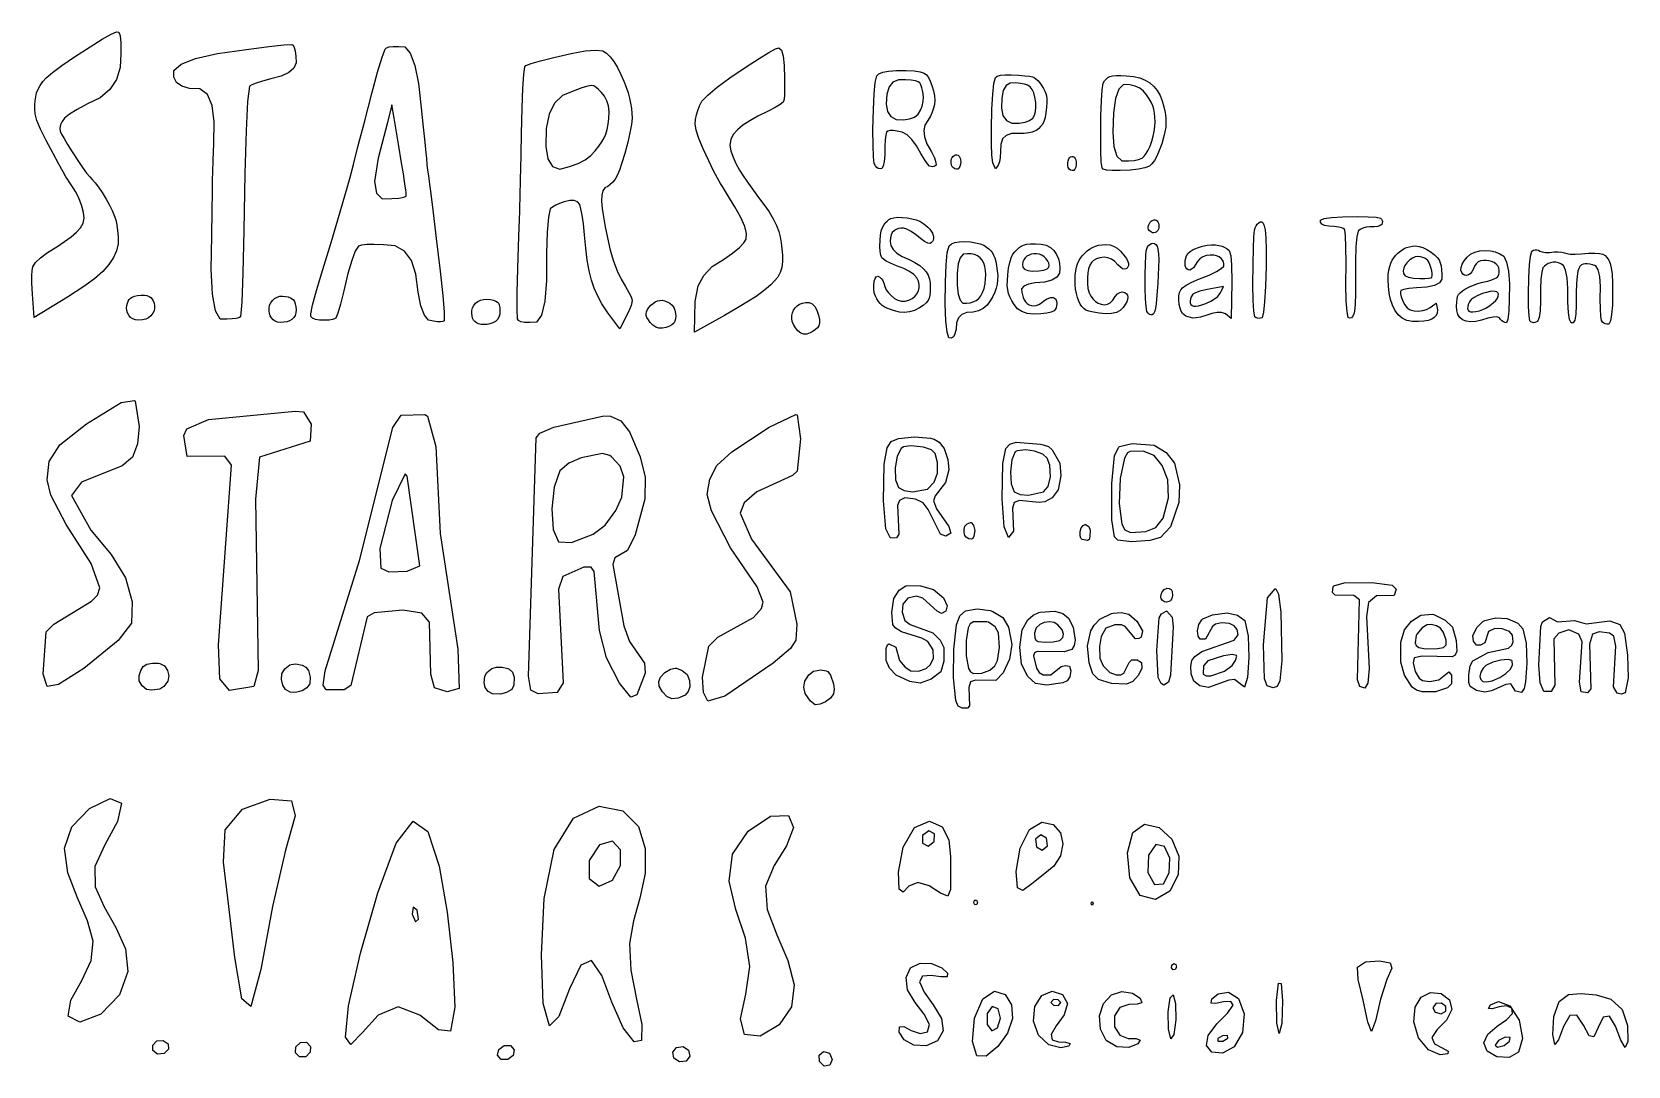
# Model space of a CAD drawing. Header units: millimetres. Extents: x -0.3 to 47.1, y -12.7 to 18.
import ezdxf

# ---------------------------------------------------------------- set-up
doc = ezdxf.new("R2010")
doc.units = ezdxf.units.MM
for name, color, linetype in [('catmull', 4, 'Continuous'), ('chalkin', 5, 'Continuous'), ('gaussian', 6, 'Continuous')]:
    doc.layers.add(name, color=color, linetype=linetype)

msp = doc.modelspace()

# ---------------------------------------------------------------- linework, layer by layer
at = {"layer": 'catmull'}
for points in [[(2.774, 7.029), (2.891, 6.283), (2.843, 5.769), (2.7, 5.364), (2.393, 5.114), (1.184, 4.627), (0.886, 4.23), (1.456, 3.199), (2.063, 2.48), (2.484, 1.787), (2.69, 1.07), (2.666, 0.437), (2.275, -0.079), (1.25, -0.911), (0.495, -1.388), (0.165, -1.443), (0.041, -1.085), (0.127, 0.178), (0.357, 0.405), (1.477, 1.086), (1.657, 1.268), (1.731, 1.489), (1.468, 2.204), (0.728, 3.366), (0.267, 4.243), (0.161, 4.699), (0.219, 5.235), (0.539, 5.732), (1.333, 6.356), (2.364, 6.992), (2.752, 7.05)], [(7.776, 6.714), (8.001, 6.354), (7.975, 5.845), (6.468, 5.364), (6.348, 4.119), (6.434, -0.975), (6.305, -1.452), (5.581, -1.569), (5.295, -1.222), (5.248, -0.211), (5.643, 5.135), (5.436, 5.398), (4.323, 5.389), (4.218, 6.014), (4.315, 6.209), (4.959, 6.486), (7.533, 6.739)], [(11.462, 6.582), (11.706, 5.69), (11.834, 3.104), (12.363, -0.342), (12.406, -1.51), (12.045, -1.607), (11.669, -1.485), (11.566, -1.079), (11.522, 0.465), (11.291, 0.73), (10.733, 0.821), (9.873, 0.739), (9.673, 0.627), (9.184, -1.419), (8.982, -1.542), (8.455, -1.545), (8.36, -1.406), (8.419, -0.979), (9.444, 2.297), (10.428, 6.25), (10.677, 6.62), (11.383, 6.637)], [(16.903, 6.59), (17.203, 6.446), (17.465, 6.125), (17.786, 5.383), (17.932, 4.771), (17.917, 4.116), (17.634, 3.062), (17.406, 2.596), (17.03, 2.377), (16.968, 2.18), (17.295, 0.355), (17.469, -0.11), (17.906, -0.757), (17.931, -1.052), (17.683, -1.693), (17.504, -1.764), (17.164, -1.344), (16.782, -0.597), (16.575, 0.214), (16.41, 1.972), (16.323, 2.101), (16.105, 2.101), (15.484, 1.818), (15.35, 1.443), (15.491, -1.337), (15.315, -1.627), (14.749, -1.662), (14.537, -1.558), (14.468, -1.139), (14.692, 5.944), (14.803, 6.084), (15.214, 6.258), (16.703, 6.598)], [(22.444, 6.623), (22.543, 5.909), (22.444, 4.951), (22.311, 4.821), (21.243, 4.337), (20.875, 4.013), (20.757, 3.705), (21.094, 2.936), (22.237, 1.364), (22.433, 0.406), (22.411, -0.069), (22.25, -0.313), (21.731, -0.754), (20.298, -1.733), (19.793, -1.882), (19.664, -1.626), (19.63, -1.169), (19.818, -0.251), (20.086, 0.017), (21.152, 0.602), (21.383, 0.871), (21.433, 1.058), (21.256, 1.518), (20.464, 2.673), (19.901, 3.777), (19.777, 4.262), (19.855, 4.713), (20.057, 5.118), (20.503, 5.526), (21.619, 6.256), (22.408, 6.639)], [(26.518, 5.903), (26.669, 5.817), (26.81, 5.626), (26.923, 5.298), (26.957, 4.991), (26.858, 4.611), (26.55, 4.219), (26.502, 4.072), (26.583, 3.833), (26.954, 3.303), (27.016, 3.106), (26.863, 3.018), (26.709, 3.079), (26.342, 3.815), (26.187, 4.014), (25.958, 4.121), (25.646, 4.156), (25.485, 4.085), (25.424, 3.927), (25.469, 3.077), (25.394, 2.968), (25.218, 2.963), (25.077, 3.236), (25.009, 4.074), (25.034, 5.165), (25.119, 5.646), (25.238, 5.83), (25.457, 5.927), (25.931, 5.969), (26.409, 5.931)], [(25.533, 5.629), (25.417, 5.399), (25.361, 5.05), (25.372, 4.699), (25.458, 4.462), (25.626, 4.373), (25.87, 4.342), (26.32, 4.42), (26.514, 4.622), (26.618, 4.892), (26.621, 5.209), (26.543, 5.48), (26.433, 5.589), (26.198, 5.662), (25.827, 5.706), (25.609, 5.674)], [(29.757, 5.737), (29.911, 5.685), (30.022, 5.587), (30.25, 5.189), (30.279, 4.812), (30.204, 4.395), (30.028, 4.155), (29.805, 4.041), (29.637, 4.018), (29.057, 4.076), (28.895, 4.023), (28.841, 3.855), (28.879, 3.17), (28.73, 2.979), (28.597, 3.294), (28.535, 4.126), (28.559, 5.179), (28.647, 5.621), (28.767, 5.755), (28.956, 5.811), (29.673, 5.755)], [(32.026, 5.687), (32.401, 5.776), (33.052, 5.72), (33.412, 5.511), (33.657, 5.187), (33.807, 4.544), (33.782, 4.023), (33.538, 3.297), (33.245, 2.978), (32.921, 2.89), (32.377, 2.855), (31.976, 2.905), (31.874, 3.003), (31.796, 3.51), (31.795, 4.588), (31.877, 5.422), (32, 5.665)], [(16.878, 5.414), (16.663, 5.48), (16.026, 5.346), (15.66, 5.186), (15.396, 4.959), (15.224, 4.479), (15.157, 3.829), (15.199, 3.218), (15.354, 2.855), (15.739, 2.828), (16.389, 3.083), (16.746, 3.346), (17.063, 3.781), (17.234, 4.18), (17.294, 4.785), (17.189, 5.104), (16.926, 5.38)], [(28.928, 5.522), (28.826, 5.291), (28.781, 4.934), (28.802, 4.575), (28.895, 4.337), (29.071, 4.257), (29.321, 4.239), (29.765, 4.337), (29.901, 4.497), (29.972, 4.783), (29.949, 5.127), (29.873, 5.34), (29.745, 5.46), (29.503, 5.549), (29.236, 5.591), (28.986, 5.56)], [(32.266, 5.497), (32.17, 5.336), (32.043, 4.734), (32.014, 3.99), (32.097, 3.38), (32.183, 3.211), (32.351, 3.131), (32.805, 3.159), (33.105, 3.274), (33.319, 3.557), (33.481, 4.16), (33.464, 4.699), (33.291, 5.125), (33.055, 5.418), (32.725, 5.549), (32.336, 5.541)], [(10.799, 4.876), (10.417, 4.083), (10.047, 2.656), (10.079, 2.068), (10.317, 1.965), (10.86, 1.985), (11.239, 2.135), (10.856, 4.804)], [(27.612, 3.426), (27.681, 3.345), (27.721, 3.184), (27.694, 3.017), (27.664, 2.955), (27.625, 2.932), (27.543, 2.946), (27.464, 2.988), (27.426, 3.036), (27.409, 3.118), (27.408, 3.228), (27.427, 3.317), (27.495, 3.388), (27.592, 3.429)], [(31.015, 3.368), (31.109, 3.304), (31.156, 3.199), (31.146, 2.998), (31.118, 2.918), (31.077, 2.888), (30.919, 2.926), (30.875, 2.963), (30.852, 3.027), (30.853, 3.158), (30.883, 3.269), (30.943, 3.339), (30.999, 3.367)], [(25.715, 1.555), (26.109, 1.549), (26.498, 1.431), (26.795, 1.19), (26.908, 0.946), (26.865, 0.787), (26.734, 0.718), (26.603, 0.789), (26.185, 1.176), (25.99, 1.242), (25.739, 1.18), (25.583, 1), (25.562, 0.759), (25.649, 0.511), (25.807, 0.4), (26.477, 0.147), (26.7, -0.073), (26.802, -0.287), (26.809, -0.697), (26.718, -1.014), (26.432, -1.234), (26.104, -1.344), (25.794, -1.299), (25.383, -1.114), (25.19, -0.906), (25.094, -0.673), (25.095, -0.319), (25.128, -0.212), (25.173, -0.178), (25.375, -0.276), (25.483, -0.673), (25.659, -0.871), (25.825, -0.978), (26.055, -0.995), (26.284, -0.911), (26.398, -0.807), (26.494, -0.614), (26.485, -0.359), (26.328, -0.11), (26.146, -0.006), (25.546, 0.182), (25.36, 0.297), (25.293, 0.395), (25.259, 0.748), (25.323, 1.169), (25.475, 1.414), (25.678, 1.545)], [(33.434, 1.472), (33.5, 1.469), (33.558, 1.439), (33.589, 1.373), (33.602, 1.257), (33.582, 1.171), (33.539, 1.103), (33.494, 1.074), (33.419, 1.061), (33.365, 1.073), (33.306, 1.111), (33.26, 1.164), (33.249, 1.206), (33.262, 1.288), (33.296, 1.368), (33.351, 1.431), (33.417, 1.468)], [(36.672, 1.455), (36.751, 1.295), (36.817, 0.757), (36.844, -0.688), (36.786, -1.276), (36.71, -1.449), (36.587, -1.488), (36.409, -1.432), (36.329, -1.219), (36.306, -0.213), (36.421, 1.183), (36.652, 1.457)], [(38.395, 1.546), (38.702, 1.632), (39.517, 1.645), (40.126, 1.563), (40.245, 1.449), (40.184, 1.257), (39.662, 1.248), (39.422, 1.049), (39.368, 0.634), (39.447, -0.912), (39.405, -1.352), (39.318, -1.492), (39.161, -1.443), (39.094, -1.25), (39.157, 1.124), (38.989, 1.255), (38.433, 1.264), (38.357, 1.345), (38.374, 1.52)], [(28.258, 0.784), (28.557, 0.601), (28.73, 0.321), (28.821, -0.203), (28.758, -0.632), (28.567, -1.039), (28.349, -1.269), (27.743, -1.263), (27.595, -1.311), (27.543, -1.474), (27.565, -2.022), (27.509, -2.09), (27.346, -2.096), (27.235, -2.03), (27.164, -1.86), (27.092, -1.188), (27.103, -0.334), (27.184, 0.388), (27.275, 0.653), (27.448, 0.802), (27.794, 0.86), (28.18, 0.807)], [(28.084, 0.478), (27.688, 0.477), (27.587, 0.412), (27.53, 0.3), (27.468, -0.081), (27.471, -0.538), (27.538, -0.91), (27.595, -1.013), (27.687, -1.061), (27.931, -1.051), (28.173, -0.963), (28.32, -0.837), (28.403, -0.674), (28.462, -0.289), (28.432, 0.147), (28.332, 0.323), (28.129, 0.463)], [(29.666, 0.76), (30.1, 0.788), (30.345, 0.726), (30.504, 0.583), (30.647, 0.314), (30.703, -0.073), (30.678, -0.23), (30.61, -0.35), (30.382, -0.417), (29.577, -0.409), (29.5, -0.45), (29.467, -0.531), (29.554, -0.902), (29.637, -1.027), (29.755, -1.099), (29.98, -1.104), (30.287, -0.855), (30.424, -0.824), (30.535, -0.847), (30.576, -0.979), (30.551, -1.163), (30.472, -1.276), (30.343, -1.341), (29.861, -1.41), (29.525, -1.361), (29.3, -1.151), (29.112, -0.781), (29.061, -0.278), (29.132, 0.24), (29.299, 0.533), (29.46, 0.672), (29.625, 0.75)], [(29.533, 0.263), (29.503, 0.133), (29.512, -0.009), (29.55, -0.077), (29.609, -0.107), (29.811, -0.134), (30.054, -0.122), (30.254, -0.077), (30.344, 0.008), (30.356, 0.107), (30.32, 0.24), (30.196, 0.382), (30.08, 0.453), (29.957, 0.477), (29.785, 0.457), (29.652, 0.394), (29.549, 0.292)], [(31.835, 0.735), (32.069, 0.753), (32.299, 0.702), (32.541, 0.49), (32.704, 0.208), (32.672, 0.023), (32.595, -0.024), (32.498, -0.027), (32.194, 0.339), (32.086, 0.386), (31.888, 0.389), (31.618, 0.285), (31.477, 0.039), (31.425, -0.254), (31.443, -0.609), (31.541, -0.838), (31.736, -1.029), (31.923, -1.099), (32.067, -1.101), (32.151, -1.055), (32.316, -0.735), (32.39, -0.657), (32.552, -0.658), (32.68, -0.731), (32.687, -0.899), (32.593, -1.109), (32.424, -1.299), (32.231, -1.382), (31.79, -1.36), (31.396, -1.235), (31.236, -1.071), (31.119, -0.748), (31.077, -0.235), (31.177, 0.208), (31.276, 0.376), (31.442, 0.549), (31.787, 0.725)], [(33.434, 0.793), (33.591, 0.611), (33.615, 0.33), (33.541, -1.115), (33.475, -1.32), (33.346, -1.403), (33.263, -1.357), (33.177, -1.178), (33.134, -0.373), (33.207, 0.592), (33.269, 0.713), (33.412, 0.793)], [(34.502, 0.561), (34.786, 0.686), (35.227, 0.744), (35.529, 0.677), (35.747, 0.512), (35.845, 0.048), (35.864, -0.586), (35.828, -1.176), (35.736, -1.468), (35.438, -1.236), (35.274, -1.258), (34.665, -1.479), (34.411, -1.427), (34.23, -1.291), (34.157, -1.072), (34.144, -0.842), (34.176, -0.676), (34.259, -0.552), (34.468, -0.408), (35.436, -0.074), (35.549, 0.087), (35.521, 0.246), (35.428, 0.356), (35.289, 0.428), (35.055, 0.445), (34.874, 0.404), (34.784, 0.34), (34.577, -0.044), (34.424, -0.037), (34.358, 0.045), (34.344, 0.208), (34.385, 0.398), (34.471, 0.533)], [(41.36, 0.693), (41.701, 0.528), (41.916, 0.314), (42.027, -0.078), (42.05, -0.397), (41.997, -0.516), (41.904, -0.564), (41.02, -0.55), (40.779, -0.598), (40.747, -0.739), (40.813, -1.006), (40.924, -1.203), (41.024, -1.271), (41.231, -1.298), (41.509, -1.253), (41.805, -1.014), (41.887, -1.112), (41.89, -1.369), (41.767, -1.489), (41.409, -1.602), (41.013, -1.609), (40.846, -1.559), (40.721, -1.467), (40.489, -1.108), (40.386, -0.722), (40.381, -0.131), (40.49, 0.238), (40.697, 0.495), (40.979, 0.669), (41.31, 0.703)], [(42.875, 0.519), (43.198, 0.597), (43.538, 0.569), (43.864, 0.43), (44.01, 0.263), (44.106, -0.155), (44.128, -0.751), (44.087, -1.308), (44.046, -1.504), (43.973, -1.622), (43.795, -1.584), (43.654, -1.369), (43.503, -1.387), (43.076, -1.574), (42.884, -1.617), (42.63, -1.57), (42.445, -1.443), (42.402, -1.327), (42.399, -1.099), (42.443, -0.834), (42.527, -0.681), (42.983, -0.441), (43.587, -0.309), (43.683, -0.218), (43.718, -0.119), (43.702, 0.075), (43.612, 0.189), (43.398, 0.264), (43.175, 0.275), (42.989, 0.188), (42.875, -0.151), (42.749, -0.217), (42.627, -0.218), (42.547, -0.098), (42.527, 0.072), (42.651, 0.316), (42.816, 0.482)], [(44.59, 0.478), (44.797, 0.602), (45.035, 0.471), (45.542, 0.519), (45.895, 0.417), (46.598, 0.503), (46.891, 0.4), (47.034, 0.136), (47.117, -0.514), (47.136, -1.193), (47.049, -1.634), (46.929, -1.677), (46.809, -1.65), (46.701, -1.46), (46.767, -0.246), (46.71, 0.047), (46.585, 0.135), (46.273, 0.174), (46.082, 0.106), (45.989, -0.185), (46.027, -1.521), (45.934, -1.64), (45.741, -1.601), (45.696, -1.319), (45.769, -0.119), (45.669, 0.108), (45.38, 0.233), (45.083, 0.139), (44.929, -0.035), (44.963, -1.405), (44.849, -1.593), (44.637, -1.599), (44.52, -1.334), (44.48, -0.813), (44.541, 0.331)], [(40.838, 0.064), (40.814, -0.153), (40.84, -0.23), (40.922, -0.292), (41.119, -0.327), (41.472, -0.321), (41.652, -0.285), (41.732, -0.209), (41.727, -0.071), (41.654, 0.155), (41.565, 0.285), (41.442, 0.36), (41.282, 0.399), (41.161, 0.387), (41.019, 0.298), (40.86, 0.11)], [(3.511, -0.764), (3.644, -0.838), (3.737, -0.97), (3.78, -1.127), (3.747, -1.286), (3.628, -1.446), (3.506, -1.522), (3.272, -1.561), (3.114, -1.534), (2.98, -1.427), (2.898, -1.278), (2.895, -1.121), (2.94, -0.971), (3.013, -0.856), (3.123, -0.788), (3.291, -0.754), (3.465, -0.755)], [(7.412, -0.789), (7.55, -0.776), (7.739, -0.815), (7.844, -0.871), (7.925, -0.971), (7.978, -1.166), (7.967, -1.369), (7.878, -1.491), (7.743, -1.576), (7.538, -1.622), (7.38, -1.614), (7.247, -1.535), (7.161, -1.403), (7.12, -1.244), (7.133, -1.067), (7.223, -0.919), (7.373, -0.805)], [(13.888, -0.93), (13.992, -1.025), (14.034, -1.166), (14.031, -1.406), (13.97, -1.534), (13.81, -1.629), (13.629, -1.674), (13.393, -1.662), (13.268, -1.6), (13.179, -1.48), (13.144, -1.326), (13.161, -1.142), (13.225, -1.033), (13.374, -0.915), (13.508, -0.87), (13.683, -0.873), (13.848, -0.912)], [(18.858, -0.905), (19.034, -0.967), (19.181, -1.087), (19.249, -1.268), (19.255, -1.46), (19.212, -1.593), (19.123, -1.7), (18.906, -1.792), (18.719, -1.81), (18.573, -1.746), (18.445, -1.61), (18.349, -1.44), (18.332, -1.299), (18.382, -1.173), (18.512, -1.032), (18.682, -0.931), (18.823, -0.903)], [(35.504, -0.524), (35.367, -0.5), (35.113, -0.536), (34.651, -0.681), (34.519, -0.838), (34.513, -1.076), (34.599, -1.127), (34.739, -1.126), (35.147, -0.99), (35.375, -0.825), (35.473, -0.679), (35.513, -0.55)], [(43.679, -0.673), (43.569, -0.642), (43.35, -0.668), (43.12, -0.728), (42.908, -0.824), (42.829, -0.898), (42.76, -1.023), (42.733, -1.146), (42.758, -1.237), (42.822, -1.294), (42.929, -1.31), (43.102, -1.276), (43.329, -1.182), (43.505, -1.065), (43.643, -0.931), (43.698, -0.8), (43.69, -0.691)], [(23.355, -1.004), (23.439, -1.113), (23.526, -1.364), (23.548, -1.528), (23.525, -1.666), (23.437, -1.79), (23.293, -1.901), (23.133, -1.977), (22.982, -1.99), (22.839, -1.887), (22.688, -1.655), (22.648, -1.468), (22.677, -1.292), (22.79, -1.103), (22.932, -0.996), (23.148, -0.954), (23.312, -0.981)]]:
    msp.add_lwpolyline(points, close=True, dxfattribs=at)
at = {"layer": 'chalkin'}
for points in [[(2.353, 17.367), (2.334, 16.95), (2.225, 16.592), (2.027, 16.292), (1.738, 16.05), (1.359, 15.865), (1.056, 15.702), (0.829, 15.561), (0.679, 15.44), (0.604, 15.341), (0.558, 15.244), (0.541, 15.15), (0.551, 15.058), (0.591, 14.969), (0.662, 14.837), (0.766, 14.664), (0.901, 14.447), (1.069, 14.188), (1.213, 13.977), (1.333, 13.812), (1.429, 13.695), (1.502, 13.624), (1.586, 13.523), (1.682, 13.392), (1.791, 13.23), (1.911, 13.037), (2.012, 12.86), (2.093, 12.699), (2.156, 12.553), (2.2, 12.422), (2.233, 12.273), (2.255, 12.104), (2.268, 11.916), (2.27, 11.709), (2.225, 11.503), (2.134, 11.298), (1.997, 11.094), (1.812, 10.891), (1.564, 10.672), (1.251, 10.437), (0.764, 10.119), (-0.228, 9.518), (-0.275, 10.213), (-0.291, 10.548), (-0.292, 10.758), (-0.283, 10.917), (-0.264, 11.027), (-0.182, 11.152), (-0.036, 11.291), (0.174, 11.446), (0.447, 11.616), (0.681, 11.774), (0.877, 11.921), (1.034, 12.057), (1.152, 12.181), (1.226, 12.32), (1.257, 12.475), (1.245, 12.644), (1.189, 12.828), (1.13, 12.993), (1.068, 13.138), (1.003, 13.263), (0.934, 13.368), (0.872, 13.465), (0.815, 13.552), (0.764, 13.629), (0.718, 13.698), (0.632, 13.847), (0.504, 14.078), (0.336, 14.39), (0.127, 14.784), (-0.032, 15.112), (-0.141, 15.376), (-0.199, 15.576), (-0.207, 15.71), (-0.207, 15.839), (-0.198, 15.962), (-0.179, 16.08), (-0.153, 16.192), (-0.108, 16.304), (-0.046, 16.417), (0.034, 16.53), (0.131, 16.644), (0.32, 16.804), (0.601, 17.012), (0.973, 17.265), (1.437, 17.565), (1.8, 17.789), (2.063, 17.936), (2.225, 18.006), (2.288, 18), (2.329, 17.891), (2.351, 17.68)], [(7.436, 17.636), (7.471, 17.609), (7.501, 17.541), (7.526, 17.432), (7.546, 17.283), (7.56, 17.092), (7.493, 16.93), (7.345, 16.797), (7.116, 16.692), (6.805, 16.615), (6.556, 16.547), (6.367, 16.487), (6.24, 16.435), (6.174, 16.391), (6.117, 15.937), (6.071, 15.071), (6.034, 13.795), (6.007, 12.108), (5.976, 10.835), (5.941, 9.978), (5.902, 9.536), (5.858, 9.509), (5.777, 9.489), (5.658, 9.477), (5.501, 9.472), (5.306, 9.474), (5.164, 9.722), (5.074, 10.216), (5.036, 10.955), (5.051, 11.941), (5.062, 12.7), (5.07, 13.232), (5.075, 13.537), (5.078, 13.616), (5.084, 13.835), (5.094, 14.194), (5.109, 14.694), (5.127, 15.333), (5.065, 15.817), (4.921, 16.144), (4.696, 16.315), (4.389, 16.329), (4.159, 16.391), (4.004, 16.501), (3.926, 16.658), (3.924, 16.863), (4.139, 17.049), (4.571, 17.214), (5.219, 17.36), (6.085, 17.487), (6.743, 17.575), (7.193, 17.624)], [(11.19, 16.469), (11.27, 15.753), (11.335, 15.172), (11.382, 14.727), (11.413, 14.417), (11.428, 14.243), (11.445, 14.071), (11.464, 13.9), (11.487, 13.731), (11.512, 13.563), (11.559, 13.196), (11.63, 12.63), (11.723, 11.864), (11.839, 10.899), (11.916, 10.171), (11.954, 9.678), (11.954, 9.421), (11.914, 9.4), (11.849, 9.392), (11.756, 9.395), (11.638, 9.41), (11.493, 9.437), (11.369, 9.59), (11.265, 9.869), (11.182, 10.275), (11.12, 10.807), (10.987, 11.214), (10.782, 11.494), (10.505, 11.649), (10.157, 11.678), (9.874, 11.691), (9.656, 11.689), (9.502, 11.672), (9.413, 11.639), (9.316, 11.486), (9.21, 11.214), (9.096, 10.822), (8.974, 10.31), (8.874, 9.92), (8.795, 9.651), (8.738, 9.503), (8.703, 9.476), (8.637, 9.456), (8.539, 9.444), (8.411, 9.439), (8.252, 9.441), (8.13, 9.46), (8.046, 9.498), (8, 9.553), (7.992, 9.625), (8.047, 9.881), (8.166, 10.32), (8.349, 10.942), (8.595, 11.747), (8.799, 12.421), (8.959, 12.962), (9.077, 13.372), (9.151, 13.649), (9.261, 14.068), (9.407, 14.628), (9.589, 15.329), (9.806, 16.172), (9.981, 16.814), (10.112, 17.255), (10.201, 17.495), (10.246, 17.534), (10.328, 17.561), (10.445, 17.574), (10.597, 17.575), (10.786, 17.562), (10.947, 17.374), (11.082, 17.009)], [(16.674, 17.443), (16.784, 17.371), (16.892, 17.264), (16.999, 17.123), (17.104, 16.948), (17.207, 16.739), (17.295, 16.544), (17.368, 16.361), (17.425, 16.193), (17.466, 16.037), (17.498, 15.885), (17.521, 15.735), (17.535, 15.587), (17.539, 15.442), (17.52, 15.25), (17.477, 15.011), (17.411, 14.725), (17.322, 14.391), (17.24, 14.115), (17.164, 13.897), (17.096, 13.736), (17.034, 13.632), (16.966, 13.544), (16.894, 13.47), (16.816, 13.412), (16.733, 13.368), (16.676, 13.282), (16.644, 13.151), (16.637, 12.977), (16.656, 12.76), (16.69, 12.506), (16.741, 12.215), (16.808, 11.887), (16.891, 11.523), (16.986, 11.196), (17.094, 10.907), (17.214, 10.656), (17.346, 10.443), (17.445, 10.267), (17.509, 10.13), (17.539, 10.03), (17.535, 9.968), (17.51, 9.878), (17.464, 9.76), (17.376, 9.57), (17.181, 9.179), (16.822, 9.654), (16.642, 9.926), (16.521, 10.153), (16.419, 10.387), (16.336, 10.629), (16.265, 10.909), (16.207, 11.227), (16.162, 11.583), (16.129, 11.976), (16.095, 12.302), (16.059, 12.561), (16.023, 12.753), (15.986, 12.877), (15.918, 12.959), (15.818, 12.999), (15.688, 12.998), (15.526, 12.954), (15.387, 12.907), (15.272, 12.857), (15.178, 12.802), (15.108, 12.744), (15.055, 12.497), (15.02, 12.06), (15.002, 11.434), (15.002, 10.618), (14.952, 10.003), (14.852, 9.59), (14.701, 9.379), (14.5, 9.368), (14.343, 9.373), (14.231, 9.393), (14.162, 9.427), (14.137, 9.477), (14.126, 9.752), (14.129, 10.253), (14.146, 10.98), (14.177, 11.933), (14.201, 12.676), (14.218, 13.21), (14.227, 13.535), (14.229, 13.651), (14.235, 13.931), (14.244, 14.374), (14.257, 14.98), (14.274, 15.751), (14.295, 16.338), (14.321, 16.743), (14.351, 16.965), (14.386, 17.004), (14.542, 17.064), (14.819, 17.145), (15.216, 17.247), (15.733, 17.369), (16.149, 17.442), (16.463, 17.467)], [(22.063, 17.007), (22.071, 16.622), (22.072, 16.321), (22.066, 16.104), (22.052, 15.97), (22.032, 15.92), (21.944, 15.849), (21.79, 15.756), (21.569, 15.641), (21.281, 15.504), (21.035, 15.368), (20.831, 15.231), (20.669, 15.094), (20.549, 14.958), (20.476, 14.808), (20.45, 14.645), (20.472, 14.47), (20.54, 14.282), (20.627, 14.091), (20.734, 13.897), (20.86, 13.701), (21.005, 13.502), (21.152, 13.298), (21.302, 13.089), (21.455, 12.875), (21.61, 12.655), (21.737, 12.449), (21.834, 12.257), (21.902, 12.078), (21.942, 11.912), (21.972, 11.74), (21.994, 11.56), (22.007, 11.375), (22.011, 11.182), (21.99, 11.009), (21.943, 10.856), (21.871, 10.722), (21.774, 10.609), (21.661, 10.494), (21.531, 10.379), (21.386, 10.264), (21.224, 10.148), (21.004, 10.005), (20.726, 9.835), (20.29, 9.583), (19.4, 9.079), (19.414, 9.997), (19.504, 10.458), (19.673, 10.769), (19.925, 11.031), (20.258, 11.244), (20.526, 11.433), (20.728, 11.596), (20.864, 11.735), (20.934, 11.849), (20.942, 12.013), (20.887, 12.227), (20.77, 12.492), (20.59, 12.806), (20.439, 13.065), (20.318, 13.267), (20.226, 13.412), (20.164, 13.501), (20.076, 13.658), (19.961, 13.882), (19.819, 14.175), (19.652, 14.535), (19.528, 14.839), (19.45, 15.085), (19.416, 15.274), (19.426, 15.407), (19.451, 15.54), (19.492, 15.675), (19.547, 15.811), (19.617, 15.947), (19.791, 16.131), (20.067, 16.362), (20.447, 16.64), (20.929, 16.965), (21.316, 17.217), (21.607, 17.396), (21.802, 17.502), (21.901, 17.535), (21.978, 17.464), (22.032, 17.288)], [(26.221, 16.784), (26.285, 16.73), (26.345, 16.65), (26.4, 16.543), (26.45, 16.41), (26.496, 16.251), (26.524, 16.104), (26.534, 15.969), (26.527, 15.847), (26.502, 15.737), (26.461, 15.621), (26.404, 15.499), (26.331, 15.371), (26.242, 15.236), (26.208, 15.076), (26.229, 14.891), (26.304, 14.68), (26.435, 14.444), (26.524, 14.26), (26.571, 14.129), (26.577, 14.05), (26.542, 14.023), (26.505, 14.006), (26.466, 14), (26.424, 14.004), (26.381, 14.019), (26.315, 14.088), (26.229, 14.212), (26.12, 14.391), (25.989, 14.625), (25.854, 14.809), (25.715, 14.943), (25.57, 15.026), (25.421, 15.059), (25.3, 15.076), (25.207, 15.076), (25.142, 15.059), (25.104, 15.026), (25.076, 14.938), (25.058, 14.795), (25.048, 14.597), (25.048, 14.345), (25.034, 14.153), (25.006, 14.021), (24.965, 13.95), (24.909, 13.94), (24.858, 13.949), (24.812, 13.978), (24.772, 14.027), (24.737, 14.095), (24.713, 14.297), (24.701, 14.633), (24.699, 15.101), (24.71, 15.704), (24.732, 16.171), (24.766, 16.504), (24.812, 16.701), (24.87, 16.763), (24.987, 16.81), (25.162, 16.842), (25.395, 16.859), (25.687, 16.861), (25.922, 16.849), (26.1, 16.824)], [(29.438, 16.668), (29.487, 16.647), (29.54, 16.61), (29.595, 16.558), (29.652, 16.489), (29.712, 16.404), (29.762, 16.324), (29.803, 16.248), (29.833, 16.177), (29.854, 16.111), (29.865, 16.02), (29.866, 15.905), (29.857, 15.766), (29.838, 15.603), (29.812, 15.463), (29.776, 15.348), (29.733, 15.258), (29.681, 15.192), (29.625, 15.135), (29.565, 15.089), (29.501, 15.052), (29.433, 15.025), (29.33, 15.005), (29.192, 14.991), (29.02, 14.984), (28.812, 14.984), (28.656, 14.931), (28.551, 14.825), (28.496, 14.665), (28.492, 14.451), (28.479, 14.279), (28.458, 14.149), (28.42, 14.048), (28.336, 13.941), (28.262, 14.118), (28.232, 14.342), (28.221, 14.672), (28.222, 15.128), (28.235, 15.71), (28.258, 16.157), (28.292, 16.47), (28.337, 16.648), (28.393, 16.692), (28.491, 16.721), (28.629, 16.735), (28.809, 16.735), (29.031, 16.721), (29.21, 16.705), (29.345, 16.687)], [(31.741, 16.68), (31.814, 16.701), (31.92, 16.711), (32.06, 16.711), (32.233, 16.701), (32.44, 16.68), (32.625, 16.638), (32.787, 16.575), (32.928, 16.491), (33.046, 16.385), (33.146, 16.261), (33.229, 16.118), (33.294, 15.957), (33.342, 15.776), (33.376, 15.609), (33.397, 15.453), (33.404, 15.311), (33.398, 15.18), (33.375, 15.032), (33.335, 14.866), (33.28, 14.683), (33.207, 14.482), (33.134, 14.315), (33.061, 14.182), (32.987, 14.082), (32.912, 14.016), (32.78, 13.963), (32.591, 13.923), (32.344, 13.897), (32.039, 13.885), (31.803, 13.886), (31.636, 13.899), (31.536, 13.925), (31.505, 13.965), (31.483, 14.142), (31.471, 14.457), (31.468, 14.909), (31.474, 15.499), (31.488, 15.958), (31.51, 16.286), (31.539, 16.484), (31.577, 16.55), (31.623, 16.605), (31.678, 16.648)], [(16.404, 16.401), (16.35, 16.417), (16.231, 16.397), (16.045, 16.34), (15.794, 16.246), (15.478, 16.116), (15.237, 15.887), (15.074, 15.559), (14.987, 15.132), (14.976, 14.606), (15.041, 14.23), (15.181, 14.004), (15.396, 13.929), (15.686, 14.003), (15.935, 14.095), (16.144, 14.203), (16.313, 14.329), (16.441, 14.472), (16.551, 14.608), (16.641, 14.736), (16.712, 14.857), (16.763, 14.971), (16.804, 15.106), (16.833, 15.261), (16.85, 15.437), (16.856, 15.634), (16.837, 15.809), (16.793, 15.963), (16.723, 16.096), (16.628, 16.208), (16.543, 16.296), (16.468, 16.36)], [(25.112, 16.153), (25.093, 15.861), (25.133, 15.64), (25.231, 15.489), (25.388, 15.408), (25.603, 15.398), (25.783, 15.419), (25.928, 15.473), (26.038, 15.559), (26.113, 15.677), (26.164, 15.802), (26.192, 15.935), (26.196, 16.075), (26.178, 16.222), (26.153, 16.34), (26.123, 16.43), (26.088, 16.492), (26.046, 16.525), (25.962, 16.551), (25.836, 16.569), (25.667, 16.581), (25.456, 16.585), (25.293, 16.515), (25.178, 16.371)], [(28.523, 16.039), (28.514, 15.743), (28.562, 15.521), (28.667, 15.373), (28.828, 15.299), (29.045, 15.299), (29.221, 15.323), (29.354, 15.369), (29.446, 15.439), (29.496, 15.532), (29.527, 15.641), (29.541, 15.767), (29.536, 15.908), (29.513, 16.065), (29.478, 16.195), (29.429, 16.298), (29.367, 16.373), (29.293, 16.42), (29.197, 16.456), (29.079, 16.478), (28.939, 16.489), (28.777, 16.487), (28.654, 16.411), (28.569, 16.262)], [(31.842, 15.602), (31.821, 15.03), (31.856, 14.601), (31.946, 14.316), (32.091, 14.173), (32.292, 14.173), (32.459, 14.187), (32.593, 14.215), (32.693, 14.257), (32.759, 14.313), (32.821, 14.391), (32.88, 14.491), (32.936, 14.614), (32.988, 14.759), (33.028, 14.904), (33.057, 15.048), (33.074, 15.192), (33.079, 15.336), (33.076, 15.47), (33.064, 15.593), (33.042, 15.706), (33.012, 15.808), (32.966, 15.914), (32.905, 16.022), (32.829, 16.133), (32.738, 16.246), (32.624, 16.334), (32.488, 16.397), (32.328, 16.433), (32.146, 16.443), (32.004, 16.308), (31.903, 16.028)], [(10.271, 15.311), (10.001, 14.258), (9.892, 13.558), (9.945, 13.212), (10.114, 13.042), (10.4, 13.051), (10.614, 13.067), (10.757, 13.092), (10.828, 13.125), (10.828, 13.167), (10.824, 13.231), (10.814, 13.318), (10.8, 13.427), (10.782, 13.56), (10.746, 13.789), (10.693, 14.115), (10.602, 14.668), (10.471, 15.448), (10.406, 15.838)], [(27.259, 14.311), (27.286, 14.259), (27.301, 14.202), (27.305, 14.141), (27.298, 14.076), (27.279, 14.005), (27.253, 13.957), (27.219, 13.93), (27.177, 13.924), (27.127, 13.941), (27.087, 13.963), (27.058, 13.991), (27.038, 14.024), (27.028, 14.063), (27.023, 14.103), (27.022, 14.145), (27.025, 14.187), (27.033, 14.231), (27.049, 14.27), (27.075, 14.303), (27.11, 14.331), (27.153, 14.354), (27.192, 14.358), (27.228, 14.344)], [(30.672, 14.281), (30.705, 14.247), (30.727, 14.201), (30.737, 14.142), (30.736, 14.07), (30.724, 13.985), (30.7, 13.926), (30.666, 13.892), (30.621, 13.883), (30.565, 13.9), (30.524, 13.931), (30.497, 13.978), (30.484, 14.039), (30.486, 14.116), (30.496, 14.18), (30.514, 14.23), (30.539, 14.268), (30.572, 14.293), (30.606, 14.303), (30.639, 14.299)], [(25.558, 12.495), (25.715, 12.48), (25.856, 12.456), (25.98, 12.422), (26.088, 12.378), (26.179, 12.324), (26.259, 12.268), (26.327, 12.208), (26.384, 12.147), (26.429, 12.083), (26.464, 12.022), (26.486, 11.965), (26.498, 11.912), (26.498, 11.862), (26.488, 11.818), (26.468, 11.78), (26.439, 11.747), (26.399, 11.72), (26.331, 11.731), (26.234, 11.78), (26.107, 11.866), (25.952, 11.991), (25.817, 12.084), (25.701, 12.146), (25.604, 12.177), (25.528, 12.177), (25.456, 12.163), (25.39, 12.137), (25.329, 12.096), (25.273, 12.042), (25.235, 11.971), (25.216, 11.883), (25.214, 11.778), (25.231, 11.656), (25.295, 11.542), (25.407, 11.435), (25.566, 11.336), (25.773, 11.245), (25.947, 11.154), (26.089, 11.061), (26.199, 10.969), (26.275, 10.876), (26.334, 10.773), (26.374, 10.66), (26.396, 10.537), (26.4, 10.405), (26.397, 10.287), (26.385, 10.185), (26.366, 10.097), (26.339, 10.025), (26.282, 9.952), (26.195, 9.878), (26.078, 9.804), (25.931, 9.73), (25.784, 9.684), (25.637, 9.666), (25.49, 9.677), (25.343, 9.716), (25.218, 9.756), (25.115, 9.796), (25.033, 9.837), (24.973, 9.879), (24.916, 9.931), (24.864, 9.996), (24.814, 10.071), (24.769, 10.158), (24.738, 10.254), (24.723, 10.359), (24.722, 10.472), (24.737, 10.594), (24.762, 10.68), (24.797, 10.73), (24.842, 10.743), (24.898, 10.72), (24.947, 10.678), (24.988, 10.617), (25.022, 10.537), (25.049, 10.438), (25.094, 10.343), (25.158, 10.253), (25.239, 10.168), (25.338, 10.087), (25.441, 10.033), (25.546, 10.008), (25.655, 10.009), (25.767, 10.038), (25.862, 10.083), (25.941, 10.143), (26.003, 10.218), (26.048, 10.309), (26.071, 10.403), (26.071, 10.499), (26.048, 10.598), (26.003, 10.7), (25.915, 10.796), (25.784, 10.889), (25.612, 10.976), (25.396, 11.059), (25.224, 11.132), (25.094, 11.195), (25.008, 11.248), (24.965, 11.292), (24.933, 11.37), (24.913, 11.483), (24.905, 11.63), (24.91, 11.813), (24.923, 11.967), (24.946, 12.095), (24.978, 12.195), (25.019, 12.267), (25.065, 12.33), (25.116, 12.384), (25.172, 12.428), (25.232, 12.464), (25.316, 12.486), (25.425, 12.497)], [(33.087, 12.421), (33.118, 12.413), (33.144, 12.394), (33.165, 12.364), (33.18, 12.323), (33.191, 12.271), (33.194, 12.224), (33.189, 12.18), (33.178, 12.141), (33.159, 12.105), (33.137, 12.078), (33.11, 12.057), (33.079, 12.043), (33.044, 12.037), (33.009, 12.04), (32.975, 12.051), (32.941, 12.072), (32.908, 12.101), (32.887, 12.136), (32.878, 12.176), (32.88, 12.222), (32.895, 12.274), (32.913, 12.317), (32.936, 12.353), (32.963, 12.382), (32.994, 12.403), (33.025, 12.416), (33.056, 12.422)], [(36.325, 12.243), (36.356, 12.127), (36.375, 11.889), (36.383, 11.529), (36.378, 11.046), (36.361, 10.442), (36.337, 9.985), (36.305, 9.675), (36.265, 9.513), (36.218, 9.499), (36.172, 9.494), (36.127, 9.499), (36.084, 9.514), (36.043, 9.539), (36.013, 9.71), (35.996, 10.028), (35.99, 10.493), (35.996, 11.103), (36.006, 11.578), (36.019, 11.917), (36.036, 12.119), (36.057, 12.185), (36.085, 12.243), (36.119, 12.293), (36.16, 12.334), (36.207, 12.367), (36.251, 12.363), (36.29, 12.322)], [(38.65, 12.514), (39.083, 12.519), (39.415, 12.513), (39.647, 12.499), (39.779, 12.475), (39.81, 12.442), (39.829, 12.406), (39.836, 12.368), (39.832, 12.327), (39.815, 12.284), (39.77, 12.25), (39.697, 12.228), (39.595, 12.215), (39.464, 12.213), (39.351, 12.199), (39.256, 12.173), (39.178, 12.136), (39.118, 12.086), (39.074, 11.913), (39.046, 11.618), (39.034, 11.201), (39.039, 10.66), (39.036, 10.232), (39.025, 9.915), (39.008, 9.71), (38.983, 9.617), (38.952, 9.551), (38.914, 9.513), (38.871, 9.502), (38.821, 9.518), (38.785, 9.69), (38.762, 10.016), (38.753, 10.497), (38.757, 11.132), (38.753, 11.616), (38.742, 11.949), (38.723, 12.129), (38.696, 12.158), (38.634, 12.183), (38.538, 12.204), (38.407, 12.22), (38.241, 12.233), (38.118, 12.258), (38.036, 12.296), (37.996, 12.348), (37.998, 12.412), (38.108, 12.461), (38.325, 12.495)], [(27.988, 11.666), (28.071, 11.612), (28.142, 11.556), (28.201, 11.498), (28.248, 11.438), (28.283, 11.376), (28.316, 11.292), (28.345, 11.186), (28.37, 11.059), (28.393, 10.91), (28.404, 10.768), (28.402, 10.635), (28.387, 10.509), (28.36, 10.391), (28.317, 10.27), (28.258, 10.146), (28.183, 10.018), (28.092, 9.888), (27.977, 9.788), (27.837, 9.717), (27.673, 9.677), (27.484, 9.666), (27.339, 9.611), (27.238, 9.511), (27.18, 9.365), (27.166, 9.174), (27.136, 9.034), (27.091, 8.944), (27.031, 8.905), (26.955, 8.916), (26.899, 9.088), (26.863, 9.423), (26.846, 9.919), (26.849, 10.577), (26.87, 11.085), (26.907, 11.443), (26.963, 11.651), (27.035, 11.709), (27.134, 11.749), (27.261, 11.772), (27.414, 11.777), (27.594, 11.765), (27.75, 11.742), (27.881, 11.709)], [(27.504, 11.415), (27.38, 11.398), (27.287, 11.297), (27.226, 11.111), (27.196, 10.839), (27.199, 10.483), (27.228, 10.216), (27.285, 10.037), (27.369, 9.946), (27.481, 9.944), (27.584, 9.956), (27.678, 9.983), (27.764, 10.025), (27.84, 10.081), (27.905, 10.159), (27.958, 10.259), (27.999, 10.382), (28.028, 10.527), (28.045, 10.664), (28.05, 10.795), (28.043, 10.918), (28.025, 11.034), (27.992, 11.135), (27.944, 11.222), (27.882, 11.295), (27.805, 11.353), (27.717, 11.392), (27.616, 11.413)], [(29.527, 11.709), (29.697, 11.701), (29.844, 11.664), (29.969, 11.6), (30.072, 11.508), (30.153, 11.388), (30.21, 11.261), (30.243, 11.126), (30.253, 10.984), (30.238, 10.835), (30.158, 10.717), (30.012, 10.63), (29.8, 10.574), (29.523, 10.55), (29.316, 10.507), (29.181, 10.447), (29.116, 10.369), (29.122, 10.274), (29.137, 10.188), (29.161, 10.11), (29.193, 10.041), (29.235, 9.981), (29.284, 9.934), (29.341, 9.9), (29.406, 9.879), (29.478, 9.87), (29.552, 9.88), (29.626, 9.907), (29.702, 9.951), (29.778, 10.013), (29.851, 10.06), (29.921, 10.092), (29.986, 10.11), (30.049, 10.112), (30.097, 10.095), (30.131, 10.06), (30.151, 10.006), (30.157, 9.934), (30.153, 9.868), (30.139, 9.81), (30.114, 9.76), (30.079, 9.716), (29.996, 9.68), (29.867, 9.652), (29.69, 9.632), (29.467, 9.62), (29.276, 9.641), (29.117, 9.694), (28.992, 9.781), (28.898, 9.901), (28.823, 10.017), (28.765, 10.129), (28.724, 10.237), (28.702, 10.34), (28.691, 10.467), (28.692, 10.617), (28.705, 10.791), (28.73, 10.987), (28.763, 11.154), (28.806, 11.291), (28.857, 11.397), (28.917, 11.474), (28.979, 11.54), (29.042, 11.595), (29.107, 11.639), (29.173, 11.672), (29.265, 11.695), (29.383, 11.707)], [(29.146, 11.097), (29.15, 11.012), (29.201, 10.951), (29.298, 10.912), (29.442, 10.897), (29.632, 10.906), (29.777, 10.927), (29.875, 10.963), (29.927, 11.011), (29.934, 11.073), (29.922, 11.135), (29.893, 11.198), (29.847, 11.26), (29.783, 11.322), (29.714, 11.368), (29.64, 11.398), (29.562, 11.412), (29.479, 11.41), (29.404, 11.397), (29.335, 11.373), (29.274, 11.338), (29.22, 11.293), (29.181, 11.237), (29.156, 11.172)], [(31.616, 11.684), (31.732, 11.676), (31.844, 11.641), (31.951, 11.579), (32.055, 11.49), (32.154, 11.374), (32.227, 11.273), (32.274, 11.188), (32.294, 11.119), (32.288, 11.065), (32.272, 11.022), (32.247, 10.988), (32.213, 10.966), (32.17, 10.953), (32.115, 10.969), (32.049, 11.012), (31.971, 11.084), (31.882, 11.183), (31.785, 11.254), (31.679, 11.296), (31.565, 11.31), (31.443, 11.296), (31.34, 11.265), (31.255, 11.217), (31.188, 11.153), (31.141, 11.072), (31.105, 10.97), (31.081, 10.846), (31.069, 10.7), (31.069, 10.532), (31.086, 10.384), (31.121, 10.257), (31.172, 10.15), (31.24, 10.063), (31.315, 9.994), (31.395, 9.943), (31.482, 9.911), (31.576, 9.896), (31.663, 9.912), (31.745, 9.959), (31.821, 10.036), (31.891, 10.144), (31.962, 10.22), (32.034, 10.264), (32.106, 10.277), (32.178, 10.259), (32.23, 10.227), (32.262, 10.183), (32.274, 10.125), (32.266, 10.055), (32.239, 9.98), (32.194, 9.901), (32.129, 9.819), (32.047, 9.732), (31.934, 9.671), (31.791, 9.637), (31.618, 9.629), (31.415, 9.648), (31.248, 9.673), (31.116, 9.704), (31.021, 9.741), (30.961, 9.784), (30.906, 9.843), (30.856, 9.918), (30.812, 10.008), (30.772, 10.114), (30.742, 10.23), (30.72, 10.357), (30.707, 10.496), (30.703, 10.645), (30.708, 10.781), (30.723, 10.904), (30.746, 11.014), (30.779, 11.112), (30.82, 11.202), (30.869, 11.286), (30.925, 11.363), (30.99, 11.434), (31.06, 11.496), (31.137, 11.551), (31.219, 11.598), (31.308, 11.638), (31.404, 11.665), (31.507, 11.681)], [(33.099, 11.686), (33.139, 11.641), (33.167, 11.551), (33.183, 11.416), (33.188, 11.237), (33.182, 11.013), (33.173, 10.782), (33.161, 10.544), (33.145, 10.299), (33.126, 10.046), (33.102, 9.85), (33.072, 9.71), (33.036, 9.627), (32.995, 9.6), (32.954, 9.594), (32.915, 9.608), (32.877, 9.644), (32.84, 9.7), (32.812, 9.843), (32.795, 10.074), (32.787, 10.392), (32.789, 10.798), (32.795, 11.118), (32.804, 11.352), (32.817, 11.5), (32.833, 11.562), (32.857, 11.615), (32.888, 11.658), (32.927, 11.692), (32.972, 11.717), (33.016, 11.725), (33.059, 11.714)], [(34.339, 11.591), (34.492, 11.637), (34.633, 11.667), (34.761, 11.681), (34.877, 11.68), (34.98, 11.663), (35.073, 11.638), (35.155, 11.604), (35.226, 11.561), (35.286, 11.509), (35.329, 11.349), (35.355, 11.081), (35.361, 10.584), (35.343, 9.494), (35.175, 9.624), (35.055, 9.667), (34.927, 9.666), (34.771, 9.635), (34.589, 9.575), (34.434, 9.533), (34.305, 9.51), (34.204, 9.504), (34.129, 9.516), (34.061, 9.536), (33.999, 9.563), (33.943, 9.597), (33.893, 9.639), (33.853, 9.704), (33.822, 9.793), (33.8, 9.906), (33.788, 10.042), (33.791, 10.16), (33.81, 10.26), (33.844, 10.34), (33.893, 10.403), (34.003, 10.478), (34.171, 10.566), (34.4, 10.667), (34.687, 10.78), (34.904, 10.882), (35.049, 10.971), (35.122, 11.047), (35.124, 11.112), (35.111, 11.171), (35.083, 11.226), (35.041, 11.276), (34.983, 11.322), (34.91, 11.353), (34.823, 11.369), (34.722, 11.372), (34.606, 11.359), (34.503, 11.323), (34.414, 11.264), (34.339, 11.182), (34.276, 11.076), (34.218, 10.999), (34.163, 10.951), (34.112, 10.93), (34.064, 10.939), (34.026, 10.964), (33.999, 11.005), (33.98, 11.063), (33.972, 11.138), (33.975, 11.211), (33.99, 11.282), (34.016, 11.352), (34.053, 11.42), (34.119, 11.483), (34.214, 11.54)], [(41.156, 11.54), (41.282, 11.464), (41.385, 11.386), (41.465, 11.307), (41.521, 11.228), (41.554, 11.147), (41.579, 11.05), (41.596, 10.937), (41.604, 10.808), (41.604, 10.663), (41.529, 10.551), (41.379, 10.47), (41.154, 10.421), (40.853, 10.405), (40.625, 10.382), (40.469, 10.354), (40.384, 10.321), (40.372, 10.281), (40.377, 10.22), (40.398, 10.137), (40.437, 10.033), (40.493, 9.907), (40.569, 9.811), (40.664, 9.747), (40.779, 9.714), (40.913, 9.712), (41.035, 9.725), (41.142, 9.754), (41.257, 9.814), (41.438, 9.949), (41.471, 9.749), (41.466, 9.647), (41.434, 9.578), (41.378, 9.518), (41.3, 9.469), (41.195, 9.432), (41.065, 9.408), (40.908, 9.397), (40.726, 9.399), (40.565, 9.434), (40.425, 9.501), (40.307, 9.601), (40.209, 9.734), (40.131, 9.885), (40.072, 10.056), (40.032, 10.246), (40.012, 10.455), (40.003, 10.639), (40.008, 10.797), (40.024, 10.93), (40.053, 11.038), (40.088, 11.135), (40.128, 11.221), (40.174, 11.296), (40.226, 11.36), (40.282, 11.419), (40.344, 11.473), (40.409, 11.522), (40.48, 11.565), (40.556, 11.599), (40.639, 11.624), (40.728, 11.64), (40.823, 11.646), (40.926, 11.631), (41.037, 11.596)], [(42.73, 11.5), (42.896, 11.512), (43.05, 11.502), (43.191, 11.47), (43.321, 11.416), (43.439, 11.339), (43.527, 11.165), (43.584, 10.893), (43.61, 10.523), (43.606, 10.055), (43.591, 9.705), (43.564, 9.474), (43.525, 9.362), (43.476, 9.368), (43.43, 9.386), (43.387, 9.416), (43.348, 9.458), (43.313, 9.512), (43.239, 9.537), (43.125, 9.533), (42.971, 9.5), (42.779, 9.438), (42.607, 9.402), (42.456, 9.393), (42.326, 9.41), (42.216, 9.453), (42.132, 9.52), (42.075, 9.61), (42.045, 9.723), (42.041, 9.86), (42.044, 9.976), (42.054, 10.071), (42.072, 10.146), (42.097, 10.2), (42.144, 10.255), (42.213, 10.312), (42.305, 10.37), (42.419, 10.43), (42.542, 10.484), (42.674, 10.53), (42.816, 10.57), (42.967, 10.603), (43.088, 10.638), (43.18, 10.674), (43.241, 10.712), (43.272, 10.751), (43.292, 10.799), (43.303, 10.855), (43.303, 10.919), (43.292, 10.992), (43.265, 11.054), (43.22, 11.107), (43.159, 11.15), (43.08, 11.183), (43, 11.205), (42.918, 11.215), (42.835, 11.214), (42.75, 11.202), (42.677, 11.169), (42.617, 11.116), (42.57, 11.043), (42.535, 10.95), (42.493, 10.876), (42.444, 10.821), (42.389, 10.786), (42.327, 10.769), (42.274, 10.775), (42.23, 10.803), (42.196, 10.853), (42.171, 10.925), (42.174, 11.008), (42.205, 11.1), (42.264, 11.202), (42.351, 11.314), (42.458, 11.4), (42.584, 11.463)], [(44.274, 11.486), (44.326, 11.517), (44.376, 11.533), (44.424, 11.533), (44.472, 11.517), (44.517, 11.486), (44.586, 11.466), (44.68, 11.455), (44.797, 11.455), (44.937, 11.466), (45.06, 11.467), (45.163, 11.46), (45.248, 11.444), (45.314, 11.419), (45.419, 11.405), (45.562, 11.402), (45.743, 11.41), (45.962, 11.428), (46.143, 11.433), (46.285, 11.424), (46.388, 11.4), (46.452, 11.363), (46.509, 11.304), (46.559, 11.223), (46.601, 11.121), (46.636, 10.997), (46.661, 10.811), (46.674, 10.563), (46.677, 10.254), (46.668, 9.884), (46.647, 9.605), (46.613, 9.417), (46.566, 9.322), (46.506, 9.318), (46.454, 9.326), (46.411, 9.348), (46.375, 9.383), (46.348, 9.43), (46.329, 9.56), (46.316, 9.773), (46.311, 10.067), (46.313, 10.444), (46.292, 10.734), (46.246, 10.938), (46.177, 11.056), (46.083, 11.087), (45.999, 11.108), (45.923, 11.118), (45.857, 11.118), (45.799, 11.108), (45.748, 11.08), (45.705, 11.036), (45.668, 10.974), (45.639, 10.895), (45.618, 10.747), (45.603, 10.53), (45.596, 10.243), (45.596, 9.887), (45.58, 9.62), (45.549, 9.443), (45.503, 9.356), (45.441, 9.358), (45.393, 9.461), (45.361, 9.665), (45.344, 9.97), (45.342, 10.376), (45.321, 10.693), (45.281, 10.922), (45.221, 11.062), (45.142, 11.114), (45.064, 11.148), (44.987, 11.164), (44.909, 11.163), (44.833, 11.145), (44.764, 11.119), (44.703, 11.086), (44.65, 11.045), (44.604, 10.998), (44.57, 10.869), (44.547, 10.66), (44.536, 10.37), (44.536, 10), (44.521, 9.715), (44.492, 9.516), (44.449, 9.404), (44.391, 9.377), (44.339, 9.365), (44.292, 9.369), (44.251, 9.389), (44.216, 9.424), (44.192, 9.573), (44.178, 9.836), (44.175, 10.213), (44.184, 10.704), (44.203, 11.08), (44.233, 11.34)], [(40.454, 10.905), (40.46, 10.824), (40.513, 10.761), (40.612, 10.717), (40.758, 10.69), (40.951, 10.682), (41.101, 10.681), (41.21, 10.687), (41.277, 10.701), (41.302, 10.721), (41.314, 10.762), (41.314, 10.823), (41.302, 10.905), (41.277, 11.006), (41.248, 11.091), (41.216, 11.161), (41.181, 11.214), (41.141, 11.251), (41.092, 11.282), (41.033, 11.306), (40.964, 11.323), (40.885, 11.333), (40.806, 11.321), (40.727, 11.286), (40.646, 11.228), (40.566, 11.147), (40.507, 11.066), (40.469, 10.985)], [(34.951, 10.408), (34.631, 10.349), (34.409, 10.298), (34.285, 10.256), (34.205, 10.212), (34.17, 10.166), (34.145, 10.118), (34.129, 10.066), (34.123, 10.011), (34.127, 9.953), (34.146, 9.908), (34.179, 9.876), (34.227, 9.857), (34.289, 9.851), (34.371, 9.862), (34.472, 9.891), (34.593, 9.938), (34.734, 10.002), (34.85, 10.071), (34.941, 10.146), (35.018, 10.247), (35.08, 10.374), (35.111, 10.438)], [(3.189, 10.145), (3.237, 10.11), (3.277, 10.065), (3.31, 10.01), (3.336, 9.945), (3.355, 9.87), (3.355, 9.796), (3.336, 9.721), (3.299, 9.647), (3.243, 9.572), (3.174, 9.514), (3.091, 9.473), (2.995, 9.448), (2.885, 9.44), (2.789, 9.45), (2.707, 9.478), (2.64, 9.524), (2.586, 9.588), (2.548, 9.655), (2.526, 9.725), (2.52, 9.799), (2.531, 9.876), (2.547, 9.943), (2.57, 10.002), (2.599, 10.053), (2.634, 10.094), (2.688, 10.128), (2.759, 10.154), (2.849, 10.172), (2.956, 10.182), (3.049, 10.181), (3.127, 10.169)], [(7.155, 10.157), (7.246, 10.147), (7.324, 10.13), (7.388, 10.107), (7.439, 10.078), (7.476, 10.043), (7.507, 9.992), (7.531, 9.925), (7.548, 9.841), (7.558, 9.742), (7.552, 9.655), (7.529, 9.579), (7.49, 9.515), (7.434, 9.464), (7.366, 9.423), (7.288, 9.394), (7.198, 9.377), (7.096, 9.37), (7.008, 9.38), (6.934, 9.406), (6.873, 9.448), (6.825, 9.506), (6.789, 9.571), (6.765, 9.642), (6.754, 9.72), (6.754, 9.805), (6.77, 9.884), (6.803, 9.956), (6.853, 10.023), (6.919, 10.083), (6.992, 10.125), (7.07, 10.15)], [(13.542, 9.979), (13.573, 9.944), (13.595, 9.891), (13.608, 9.819), (13.613, 9.73), (13.609, 9.622), (13.586, 9.531), (13.543, 9.456), (13.482, 9.398), (13.401, 9.357), (13.318, 9.328), (13.233, 9.311), (13.146, 9.307), (13.057, 9.316), (12.981, 9.333), (12.918, 9.36), (12.868, 9.396), (12.83, 9.442), (12.803, 9.498), (12.785, 9.564), (12.778, 9.641), (12.78, 9.728), (12.799, 9.807), (12.835, 9.878), (12.888, 9.942), (12.959, 9.998), (13.039, 10.037), (13.128, 10.058), (13.226, 10.063), (13.334, 10.051), (13.422, 10.032), (13.491, 10.009)], [(18.585, 9.988), (18.666, 9.943), (18.731, 9.885), (18.781, 9.816), (18.815, 9.735), (18.834, 9.642), (18.839, 9.557), (18.832, 9.48), (18.812, 9.412), (18.779, 9.352), (18.726, 9.301), (18.652, 9.258), (18.558, 9.224), (18.445, 9.2), (18.34, 9.202), (18.245, 9.231), (18.159, 9.287), (18.082, 9.369), (18.024, 9.445), (17.983, 9.515), (17.961, 9.577), (17.957, 9.633), (17.969, 9.692), (17.997, 9.753), (18.041, 9.817), (18.101, 9.883), (18.163, 9.937), (18.227, 9.98), (18.293, 10.01), (18.362, 10.029), (18.433, 10.031), (18.508, 10.018)], [(23.033, 9.737), (23.08, 9.59), (23.106, 9.464), (23.109, 9.36), (23.09, 9.276), (23.048, 9.214), (22.992, 9.158), (22.922, 9.108), (22.837, 9.065), (22.738, 9.028), (22.643, 9.024), (22.554, 9.054), (22.471, 9.118), (22.392, 9.215), (22.334, 9.31), (22.298, 9.402), (22.283, 9.492), (22.289, 9.578), (22.309, 9.66), (22.342, 9.735), (22.389, 9.805), (22.449, 9.869), (22.52, 9.917), (22.603, 9.948), (22.697, 9.963), (22.803, 9.96), (22.894, 9.922), (22.971, 9.848)], [(43.186, 10.295), (43.12, 10.299), (43.035, 10.289), (42.933, 10.265), (42.812, 10.228), (42.673, 10.176), (42.562, 10.117), (42.477, 10.052), (42.419, 9.98), (42.388, 9.901), (42.371, 9.835), (42.369, 9.78), (42.381, 9.737), (42.408, 9.706), (42.455, 9.688), (42.523, 9.684), (42.61, 9.693), (42.718, 9.716), (42.823, 9.753), (42.927, 9.805), (43.028, 9.871), (43.128, 9.952), (43.203, 10.026), (43.254, 10.093), (43.28, 10.154), (43.282, 10.208), (43.267, 10.249), (43.235, 10.278)]]:
    msp.add_lwpolyline(points, close=True, dxfattribs=at)
at = {"layer": 'gaussian'}
for points in [[(2.365, -4.914), (2.252, -5.457), (1.871, -6.15), (1.579, -6.799), (1.587, -7.397), (1.85, -7.998), (2.202, -8.61), (2.485, -9.241), (2.561, -9.915), (2.31, -10.61), (1.751, -11.184), (1.131, -11.426), (0.79, -11.245), (0.864, -10.768), (1.19, -10.183), (1.473, -9.594), (1.529, -9.017), (1.357, -8.415), (1.058, -7.731), (0.775, -6.98), (0.675, -6.256), (0.893, -5.613), (1.422, -5.073), (2.031, -4.777)], [(6.791, -4.799), (7.425, -4.849), (7.533, -5.294), (7.242, -6.307), (6.854, -7.987), (6.514, -9.859), (6.212, -10.959), (5.945, -10.734), (5.74, -9.504), (5.563, -7.982), (5.402, -6.663), (5.452, -5.703), (5.962, -5.088)], [(16.562, -5.006), (17.265, -5.141), (17.73, -5.609), (17.933, -6.265), (17.925, -7.005), (17.775, -7.737), (17.583, -8.408), (17.467, -9.085), (17.506, -9.874), (17.672, -10.738), (17.827, -11.496), (17.82, -11.963), (17.607, -12.011), (17.275, -11.59), (16.941, -10.828), (16.642, -10.037), (16.34, -9.588), (16.015, -9.728), (15.684, -10.428), (15.365, -11.254), (15.083, -11.533), (14.899, -10.864), (14.845, -9.426), (14.933, -7.744), (15.229, -6.296), (15.803, -5.361)], [(11.47, -5.756), (11.809, -6.782), (12.051, -8.158), (12.216, -9.652), (12.275, -10.974), (12.15, -11.694), (11.791, -11.651), (11.232, -11.215), (10.589, -10.972), (9.997, -11.212), (9.527, -11.734), (9.187, -12.083), (9.021, -11.871), (9.116, -10.933), (9.475, -9.374), (9.986, -7.581), (10.527, -6.105), (11.032, -5.446)], [(22.184, -5.279), (22.341, -5.641), (22.133, -6.184), (21.761, -6.765), (21.51, -7.384), (21.553, -8.076), (21.84, -8.828), (22.173, -9.59), (22.359, -10.312), (22.28, -10.964), (21.907, -11.506), (21.347, -11.835), (20.88, -11.791), (20.759, -11.325), (20.918, -10.59), (21.037, -9.769), (20.913, -8.931), (20.628, -8.079), (20.422, -7.234), (20.52, -6.434), (20.993, -5.742), (21.658, -5.303)], [(26.383, -5.448), (26.758, -5.613), (26.952, -6.003), (27.001, -6.51), (27.005, -7.045), (26.999, -7.481), (26.922, -7.676), (26.704, -7.59), (26.372, -7.375), (26.031, -7.271), (25.768, -7.386), (25.593, -7.56), (25.48, -7.473), (25.455, -6.963), (25.596, -6.222), (25.937, -5.641)], [(29.719, -5.481), (30.052, -5.551), (30.268, -5.793), (30.343, -6.126), (30.275, -6.479), (30.068, -6.785), (29.753, -7.049), (29.416, -7.312), (29.148, -7.508), (28.991, -7.428), (28.957, -6.947), (29.073, -6.249), (29.351, -5.697)], [(32.422, -5.791), (32.768, -5.539), (33.201, -5.633), (33.579, -5.982), (33.784, -6.49), (33.763, -7.047), (33.515, -7.525), (33.093, -7.776), (32.639, -7.657), (32.33, -7.129), (32.259, -6.392)], [(16.956, -6.041), (16.577, -6.154), (16.27, -6.622), (16.262, -7.154), (16.565, -7.386), (16.955, -7.205), (17.198, -6.765), (17.195, -6.302)], [(26.174, -5.872), (26.167, -6.099), (26.343, -6.188), (26.521, -6.051), (26.527, -5.828), (26.356, -5.738)], [(29.53, -5.983), (29.553, -6.213), (29.731, -6.311), (29.882, -6.18), (29.858, -5.954), (29.684, -5.855)], [(32.885, -6.46), (32.87, -6.978), (33.066, -7.331), (33.327, -7.308), (33.502, -6.982), (33.518, -6.547), (33.364, -6.202), (33.102, -6.141)], [(11.039, -8.003), (11.006, -8.214), (11.104, -8.437), (11.196, -8.366), (11.156, -8.098)], [(27.775, -7.794), (27.805, -7.857), (27.781, -7.928), (27.727, -7.936), (27.697, -7.873), (27.72, -7.802)], [(31.214, -7.85), (31.24, -7.889), (31.225, -7.942), (31.19, -7.936), (31.183, -7.878)], [(26.097, -9.669), (26.441, -9.681), (26.744, -9.806), (26.914, -9.966), (26.901, -10.073), (26.715, -10.08), (26.428, -10.035), (26.174, -10.057), (26.086, -10.227), (26.218, -10.532), (26.491, -10.911), (26.73, -11.31), (26.786, -11.684), (26.618, -11.976), (26.284, -12.128), (25.912, -12.11), (25.623, -11.947), (25.48, -11.723), (25.485, -11.561), (25.611, -11.553), (25.83, -11.666), (26.099, -11.759), (26.323, -11.707), (26.381, -11.495), (26.223, -11.186), (25.948, -10.838), (25.729, -10.466), (25.681, -10.1), (25.817, -9.812)], [(33.64, -9.682), (33.7, -9.709), (33.718, -9.787), (33.681, -9.859), (33.615, -9.869), (33.571, -9.811), (33.583, -9.728)], [(39.334, -9.631), (39.746, -9.6), (40.063, -9.657), (40.116, -9.814), (39.967, -10.155), (39.776, -10.738), (39.627, -11.387), (39.513, -11.696), (39.401, -11.424), (39.263, -10.771), (39.12, -10.153), (39.099, -9.786)], [(36.826, -10.269), (36.872, -10.792), (36.845, -11.462), (36.767, -11.762), (36.697, -11.452), (36.687, -10.783), (36.744, -10.266)], [(28.306, -10.5), (28.623, -10.601), (28.816, -10.904), (28.845, -11.312), (28.698, -11.749), (28.408, -12.15), (28.067, -12.429), (27.789, -12.423), (27.657, -11.999), (27.715, -11.305), (27.96, -10.725)], [(30.024, -10.505), (30.331, -10.602), (30.475, -10.87), (30.377, -11.21), (30.145, -11.53), (29.992, -11.785), (30.028, -11.948), (30.208, -12.01), (30.421, -12.02), (30.556, -12.058), (30.521, -12.139), (30.285, -12.187), (29.929, -12.094), (29.615, -11.814), (29.465, -11.395), (29.508, -10.957), (29.713, -10.631)], [(29.986, -10.834), (30.062, -10.919), (30.21, -10.923), (30.28, -10.842), (30.203, -10.757), (30.058, -10.753)], [(32.095, -10.508), (32.412, -10.563), (32.634, -10.713), (32.684, -10.844), (32.552, -10.886), (32.299, -10.893), (32.034, -10.989), (31.872, -11.236), (31.876, -11.558), (32.036, -11.807), (32.283, -11.904), (32.519, -11.913), (32.641, -11.955), (32.571, -12.068), (32.303, -12.172), (31.942, -12.155), (31.63, -11.967), (31.455, -11.633), (31.434, -11.234), (31.55, -10.868), (31.783, -10.611)], [(33.616, -10.606), (33.687, -10.866), (33.698, -11.351), (33.642, -11.794), (33.554, -11.916), (33.483, -11.628), (33.471, -11.117), (33.526, -10.702)], [(34.955, -10.583), (35.262, -10.535), (35.564, -10.722), (35.729, -11.174), (35.683, -11.731), (35.435, -12.156), (35.085, -12.341), (34.771, -12.31), (34.608, -12.117), (34.662, -11.818), (34.918, -11.477), (35.231, -11.16), (35.397, -10.922), (35.329, -10.811), (35.11, -10.822), (34.88, -10.873), (34.745, -10.855), (34.764, -10.734)], [(41.578, -10.572), (41.832, -10.76), (41.9, -11.049), (41.736, -11.359), (41.463, -11.637), (41.308, -11.875), (41.385, -12.063), (41.607, -12.189), (41.789, -12.28), (41.78, -12.367), (41.553, -12.391), (41.21, -12.243), (40.912, -11.887), (40.773, -11.417), (40.812, -10.982), (40.99, -10.68), (41.264, -10.541)], [(41.332, -10.994), (41.405, -11.13), (41.585, -11.177), (41.725, -11.1), (41.723, -10.957), (41.591, -10.855), (41.42, -10.872)], [(43.284, -10.813), (43.621, -10.94), (43.899, -11.361), (43.996, -11.907), (43.882, -12.313), (43.598, -12.477), (43.239, -12.449), (42.95, -12.287), (42.85, -12.04), (42.972, -11.775), (43.246, -11.543), (43.535, -11.343), (43.701, -11.161), (43.685, -11.011), (43.524, -10.941), (43.303, -10.968), (43.102, -11.028), (42.993, -11.017), (43.046, -10.905)], [(44.932, -11.259), (45.087, -10.812), (45.361, -10.604), (45.741, -10.567), (46.189, -10.608), (46.628, -10.739), (46.958, -11.042), (47.122, -11.524), (47.133, -11.997), (47.05, -12.177), (46.923, -11.96), (46.765, -11.54), (46.581, -11.246), (46.398, -11.278), (46.246, -11.578), (46.119, -11.855), (45.983, -11.825), (45.814, -11.509), (45.61, -11.219), (45.4, -11.229), (45.218, -11.553), (45.071, -11.951), (44.956, -12.084), (44.897, -11.793)], [(28.244, -10.962), (28.095, -11.166), (28.088, -11.494), (28.227, -11.682), (28.402, -11.591), (28.484, -11.306), (28.416, -11.03)], [(35.237, -11.817), (35.085, -11.825), (34.941, -11.911), (34.947, -11.989), (35.095, -11.983), (35.241, -11.896)], [(3.612, -11.963), (3.753, -12.062), (3.764, -12.226), (3.634, -12.357), (3.442, -12.373), (3.302, -12.265), (3.296, -12.102), (3.423, -11.979)], [(7.684, -12.026), (7.865, -12.021), (7.987, -12.142), (7.98, -12.319), (7.846, -12.449), (7.662, -12.454), (7.537, -12.331), (7.547, -12.154)], [(13.93, -12.119), (14.04, -12.244), (14.003, -12.418), (13.845, -12.536), (13.656, -12.53), (13.547, -12.405), (13.581, -12.234), (13.739, -12.115)], [(19.054, -12.151), (19.215, -12.258), (19.256, -12.437), (19.147, -12.581), (18.949, -12.601), (18.785, -12.49), (18.752, -12.315), (18.865, -12.175)], [(23.406, -12.347), (23.489, -12.531), (23.418, -12.7), (23.247, -12.728), (23.106, -12.596), (23.1, -12.402), (23.233, -12.291)], [(43.633, -11.879), (43.487, -11.873), (43.288, -11.972), (43.186, -12.102), (43.258, -12.166), (43.449, -12.114), (43.616, -11.986)]]:
    msp.add_lwpolyline(points, close=True, dxfattribs=at)

doc.saveas('drawing.dxf')
